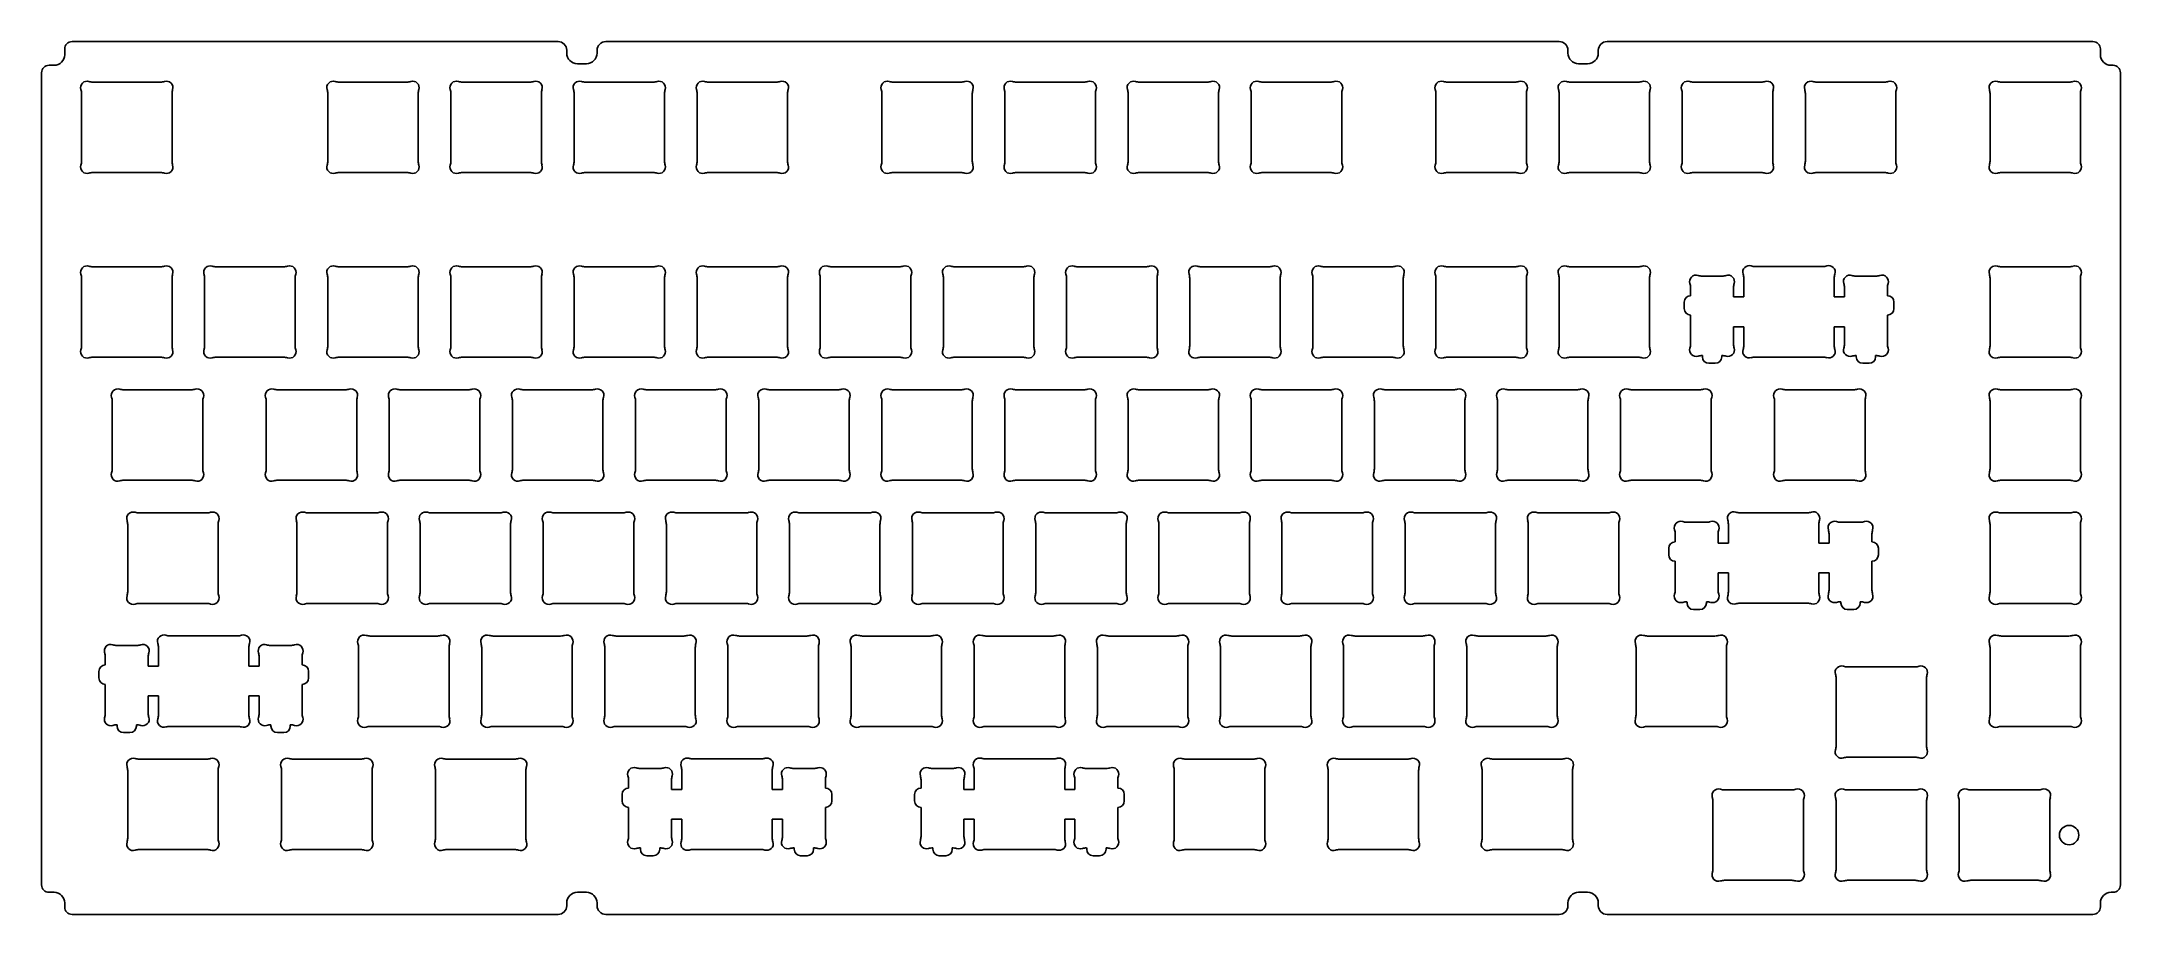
# Model space of a CAD drawing. Extents: x 0 to 322, y 0 to 135.
import ezdxf

# ---------------------------------------------------------------- set-up
doc = ezdxf.new("R2010")
doc.units = 0
doc.header["$MEASUREMENT"] = 0

msp = doc.modelspace()

# ---------------------------------------------------------------- linework, layer by layer
for p, q in [((4.73, 135.09), (79.9, 135.09)), ((242.2, 135.09), (317.38, 135.09)), ((0, 4.57), (0, 130.26)), ((7.95, 128.81), (18.4, 128.81)), ((46.05, 128.81), (56.5, 128.81)), ((65.1, 128.81), (75.55, 128.81)), ((84.15, 128.81), (94.6, 128.81)), ((103.2, 128.81), (113.64, 128.81)), ((131.78, 128.81), (142.22, 128.81)), ((150.83, 128.81), (161.27, 128.81)), ((169.88, 128.81), (180.32, 128.81)), ((188.93, 128.81), (199.37, 128.81)), ((217.5, 128.81), (227.95, 128.81)), ((236.55, 128.81), (247, 128.81)), ((255.6, 128.81), (266.05, 128.81)), ((274.65, 128.81), (285.1, 128.81)), ((303.23, 128.81), (313.67, 128.81)), ((321.63, 130.26), (321.63, 4.57)), ((6.18, 116.59), (6.18, 127.03)), ((20.18, 127.03), (20.18, 116.59)), ((44.28, 116.59), (44.28, 127.03)), ((58.28, 127.03), (58.28, 116.59)), ((63.33, 116.59), (63.33, 127.03)), ((77.33, 127.03), (77.33, 116.59)), ((82.38, 116.59), (82.38, 127.03)), ((96.38, 127.03), (96.38, 116.59)), ((101.42, 116.59), (101.42, 127.03)), ((115.42, 127.03), (115.42, 116.59)), ((130, 116.59), (130, 127.03)), ((144, 127.03), (144, 116.59)), ((149.05, 116.59), (149.05, 127.03)), ((163.05, 127.03), (163.05, 116.59)), ((168.1, 116.59), (168.1, 127.03)), ((182.1, 127.03), (182.1, 116.59)), ((187.15, 116.59), (187.15, 127.03)), ((201.15, 127.03), (201.15, 116.59)), ((215.73, 116.59), (215.73, 127.03)), ((229.73, 127.03), (229.73, 116.59)), ((234.78, 116.59), (234.78, 127.03)), ((248.78, 127.03), (248.78, 116.59)), ((253.83, 116.59), (253.83, 127.03)), ((267.83, 127.03), (267.83, 116.59)), ((272.88, 116.59), (272.88, 127.03)), ((286.88, 127.03), (286.88, 116.59)), ((301.45, 116.59), (301.45, 127.03)), ((315.45, 127.03), (315.45, 116.59)), ((18.4, 114.81), (7.95, 114.81)), ((56.5, 114.81), (46.05, 114.81)), ((75.55, 114.81), (65.1, 114.81)), ((94.6, 114.81), (84.15, 114.81)), ((113.64, 114.81), (103.2, 114.81)), ((142.22, 114.81), (131.78, 114.81)), ((161.27, 114.81), (150.83, 114.81)), ((180.32, 114.81), (169.88, 114.81)), ((199.37, 114.81), (188.93, 114.81)), ((227.95, 114.81), (217.5, 114.81)), ((247, 114.81), (236.55, 114.81)), ((266.05, 114.81), (255.6, 114.81)), ((285.1, 114.81), (274.65, 114.81)), ((313.67, 114.81), (303.23, 114.81)), ((7.95, 100.24), (18.4, 100.24)), ((27, 100.24), (37.45, 100.24)), ((46.05, 100.24), (56.5, 100.24)), ((65.1, 100.24), (75.55, 100.24)), ((84.15, 100.24), (94.6, 100.24)), ((103.2, 100.24), (113.64, 100.24)), ((122.25, 100.24), (132.69, 100.24)), ((141.3, 100.24), (151.75, 100.24)), ((160.35, 100.24), (170.8, 100.24)), ((179.4, 100.24), (189.85, 100.24)), ((198.45, 100.24), (208.9, 100.24)), ((217.5, 100.24), (227.95, 100.24)), ((236.55, 100.24), (247, 100.24)), ((265.13, 100.26), (275.57, 100.26)), ((303.23, 100.24), (313.67, 100.24)), ((6.18, 88.02), (6.18, 98.46)), ((20.18, 98.46), (20.18, 88.02)), ((25.23, 88.02), (25.23, 98.46)), ((39.23, 98.46), (39.23, 88.02)), ((44.28, 88.02), (44.28, 98.46)), ((58.28, 98.46), (58.28, 88.02)), ((63.33, 88.02), (63.33, 98.46)), ((77.33, 98.46), (77.33, 88.02)), ((82.38, 88.02), (82.38, 98.46)), ((96.38, 98.46), (96.38, 88.02)), ((101.42, 88.02), (101.42, 98.46)), ((115.42, 98.46), (115.42, 88.02)), ((120.47, 88.02), (120.47, 98.46)), ((134.47, 98.46), (134.47, 88.02)), ((139.53, 88.02), (139.53, 98.46)), ((153.53, 98.46), (153.53, 88.02)), ((158.58, 88.02), (158.58, 98.46)), ((172.58, 98.46), (172.58, 88.02)), ((177.63, 88.02), (177.63, 98.46)), ((191.63, 98.46), (191.63, 88.02)), ((196.68, 88.02), (196.68, 98.46)), ((210.68, 98.46), (210.68, 88.02)), ((215.73, 88.02), (215.73, 98.46)), ((229.73, 98.46), (229.73, 88.02)), ((234.78, 88.02), (234.78, 98.46)), ((248.78, 98.46), (248.78, 88.02)), ((255.13, 95.76), (255.13, 97.01)), ((256.9, 98.79), (260, 98.79)), ((261.78, 97.01), (261.78, 95.56)), ((263.35, 95.56), (263.35, 98.48)), ((277.35, 98.48), (277.35, 95.56)), ((278.93, 95.56), (278.93, 97.01)), ((280.7, 98.79), (283.8, 98.79)), ((285.58, 97.01), (285.58, 95.76)), ((301.45, 88.02), (301.45, 98.46)), ((315.45, 98.46), (315.45, 88.02)), ((254.13, 93.76), (254.13, 94.76)), ((261.78, 95.56), (263.35, 95.56)), ((277.35, 95.56), (278.93, 95.56)), ((286.58, 94.76), (286.58, 93.76)), ((255.13, 88.27), (255.13, 92.76)), ((263.35, 90.96), (261.78, 90.96)), ((261.78, 90.96), (261.78, 88.27)), ((263.35, 88.04), (263.35, 90.96)), ((277.35, 90.96), (277.35, 88.04)), ((278.93, 90.96), (277.35, 90.96)), ((278.93, 88.27), (278.93, 90.96)), ((285.58, 92.76), (285.58, 88.27)), ((18.4, 86.24), (7.95, 86.24)), ((37.45, 86.24), (27, 86.24)), ((56.5, 86.24), (46.05, 86.24)), ((75.55, 86.24), (65.1, 86.24)), ((94.6, 86.24), (84.15, 86.24)), ((113.64, 86.24), (103.2, 86.24)), ((132.69, 86.24), (122.25, 86.24)), ((151.75, 86.24), (141.3, 86.24)), ((170.8, 86.24), (160.35, 86.24)), ((189.85, 86.24), (179.4, 86.24)), ((208.9, 86.24), (198.45, 86.24)), ((227.95, 86.24), (217.5, 86.24)), ((247, 86.24), (236.55, 86.24)), ((256.95, 86.29), (256.95, 86.49)), ((258.95, 85.29), (257.95, 85.29)), ((259.95, 86.49), (259.95, 86.29)), ((275.57, 86.26), (265.13, 86.26)), ((280.75, 86.29), (280.75, 86.49)), ((282.75, 85.29), (281.75, 85.29)), ((283.75, 86.49), (283.75, 86.29)), ((313.67, 86.24), (303.23, 86.24)), ((12.72, 81.19), (23.16, 81.19)), ((36.53, 81.19), (46.97, 81.19)), ((55.58, 81.19), (66.02, 81.19)), ((74.63, 81.19), (85.07, 81.19)), ((93.68, 81.19), (104.12, 81.19)), ((112.73, 81.19), (123.17, 81.19)), ((131.78, 81.19), (142.22, 81.19)), ((150.83, 81.19), (161.27, 81.19)), ((169.88, 81.19), (180.32, 81.19)), ((188.93, 81.19), (199.37, 81.19)), ((207.98, 81.19), (218.42, 81.19)), ((227.03, 81.19), (237.47, 81.19)), ((246.08, 81.19), (256.52, 81.19)), ((269.89, 81.19), (280.33, 81.19)), ((303.23, 81.19), (313.67, 81.19)), ((10.94, 68.97), (10.94, 79.41)), ((24.94, 79.41), (24.94, 68.97)), ((34.75, 68.97), (34.75, 79.41)), ((48.75, 79.41), (48.75, 68.97)), ((53.8, 68.97), (53.8, 79.41)), ((67.8, 79.41), (67.8, 68.97)), ((72.85, 68.97), (72.85, 79.41)), ((86.85, 79.41), (86.85, 68.97)), ((91.9, 68.97), (91.9, 79.41)), ((105.9, 79.41), (105.9, 68.97)), ((110.95, 68.97), (110.95, 79.41)), ((124.95, 79.41), (124.95, 68.97)), ((130, 68.97), (130, 79.41)), ((144, 79.41), (144, 68.97)), ((149.05, 68.97), (149.05, 79.41)), ((163.05, 79.41), (163.05, 68.97)), ((168.1, 68.97), (168.1, 79.41)), ((182.1, 79.41), (182.1, 68.97)), ((187.15, 68.97), (187.15, 79.41)), ((201.15, 79.41), (201.15, 68.97)), ((206.2, 68.97), (206.2, 79.41)), ((220.2, 79.41), (220.2, 68.97)), ((225.25, 68.97), (225.25, 79.41)), ((239.25, 79.41), (239.25, 68.97)), ((244.3, 68.97), (244.3, 79.41)), ((258.3, 79.41), (258.3, 68.97)), ((268.11, 68.97), (268.11, 79.41)), ((282.11, 79.41), (282.11, 68.97)), ((301.45, 68.97), (301.45, 79.41)), ((315.45, 79.41), (315.45, 68.97)), ((23.16, 67.19), (12.72, 67.19)), ((46.97, 67.19), (36.53, 67.19)), ((66.02, 67.19), (55.58, 67.19)), ((85.07, 67.19), (74.63, 67.19)), ((104.12, 67.19), (93.68, 67.19)), ((123.17, 67.19), (112.73, 67.19)), ((142.22, 67.19), (131.78, 67.19)), ((161.27, 67.19), (150.83, 67.19)), ((180.32, 67.19), (169.88, 67.19)), ((199.37, 67.19), (188.93, 67.19)), ((218.42, 67.19), (207.98, 67.19)), ((237.47, 67.19), (227.03, 67.19)), ((256.52, 67.19), (246.08, 67.19)), ((280.33, 67.19), (269.89, 67.19)), ((313.67, 67.19), (303.23, 67.19)), ((15.1, 62.14), (25.54, 62.14)), ((41.29, 62.14), (51.73, 62.14)), ((60.34, 62.14), (70.78, 62.14)), ((79.39, 62.14), (89.83, 62.14)), ((98.44, 62.14), (108.88, 62.14)), ((117.49, 62.14), (127.93, 62.14)), ((136.54, 62.14), (146.98, 62.14)), ((155.59, 62.14), (166.03, 62.14)), ((174.64, 62.14), (185.08, 62.14)), ((193.69, 62.14), (204.13, 62.14)), ((212.74, 62.14), (223.18, 62.14)), ((231.79, 62.14), (242.23, 62.14)), ((262.75, 62.16), (273.19, 62.16)), ((303.23, 62.14), (313.67, 62.14)), ((13.32, 49.92), (13.32, 60.36)), ((27.32, 60.36), (27.32, 49.92)), ((39.51, 49.92), (39.51, 60.36)), ((53.51, 60.36), (53.51, 49.92)), ((58.56, 49.92), (58.56, 60.36)), ((72.56, 60.36), (72.56, 49.92)), ((77.61, 49.92), (77.61, 60.36)), ((91.61, 60.36), (91.61, 49.92)), ((96.66, 49.92), (96.66, 60.36)), ((110.66, 60.36), (110.66, 49.92)), ((115.71, 49.92), (115.71, 60.36)), ((129.71, 60.36), (129.71, 49.92)), ((134.76, 49.92), (134.76, 60.36)), ((148.76, 60.36), (148.76, 49.92)), ((153.81, 49.92), (153.81, 60.36)), ((167.81, 60.36), (167.81, 49.92)), ((172.86, 49.92), (172.86, 60.36)), ((186.86, 60.36), (186.86, 49.92)), ((191.91, 49.92), (191.91, 60.36)), ((205.91, 60.36), (205.91, 49.92)), ((210.96, 49.92), (210.96, 60.36)), ((224.96, 60.36), (224.96, 49.92)), ((230.01, 49.92), (230.01, 60.36)), ((244.01, 60.36), (244.01, 49.92)), ((252.74, 57.66), (252.74, 58.91)), ((254.52, 60.69), (257.61, 60.69)), ((259.39, 58.91), (259.39, 57.46)), ((260.97, 57.46), (260.97, 60.38)), ((274.97, 60.38), (274.97, 57.46)), ((276.54, 57.46), (276.54, 58.91)), ((278.32, 60.69), (281.41, 60.69)), ((283.19, 58.91), (283.19, 57.66)), ((301.45, 49.92), (301.45, 60.36)), ((315.45, 60.36), (315.45, 49.92)), ((251.74, 55.66), (251.74, 56.66)), ((259.39, 57.46), (260.97, 57.46)), ((274.97, 57.46), (276.54, 57.46)), ((284.19, 56.66), (284.19, 55.66)), ((252.74, 50.17), (252.74, 54.66)), ((260.97, 52.86), (259.39, 52.86)), ((259.39, 52.86), (259.39, 50.17)), ((260.97, 49.94), (260.97, 52.86)), ((274.97, 52.86), (274.97, 49.94)), ((276.54, 52.86), (274.97, 52.86)), ((276.54, 50.17), (276.54, 52.86)), ((283.19, 54.66), (283.19, 50.17)), ((254.57, 48.19), (254.57, 48.39)), ((257.57, 48.39), (257.57, 48.19)), ((278.37, 48.19), (278.37, 48.39)), ((281.37, 48.39), (281.37, 48.19)), ((25.54, 48.14), (15.1, 48.14)), ((51.73, 48.14), (41.29, 48.14)), ((70.78, 48.14), (60.34, 48.14)), ((89.83, 48.14), (79.39, 48.14)), ((108.88, 48.14), (98.44, 48.14)), ((127.93, 48.14), (117.49, 48.14)), ((146.98, 48.14), (136.54, 48.14)), ((166.03, 48.14), (155.59, 48.14)), ((185.08, 48.14), (174.64, 48.14)), ((204.13, 48.14), (193.69, 48.14)), ((223.18, 48.14), (212.74, 48.14)), ((242.23, 48.14), (231.79, 48.14)), ((256.57, 47.19), (255.57, 47.19)), ((273.19, 48.16), (262.75, 48.16)), ((280.37, 47.19), (279.37, 47.19)), ((313.67, 48.14), (303.23, 48.14)), ((19.86, 43.11), (30.3, 43.11)), ((50.82, 43.09), (61.26, 43.09)), ((69.87, 43.09), (80.31, 43.09)), ((88.92, 43.09), (99.36, 43.09)), ((107.97, 43.09), (118.41, 43.09)), ((127.02, 43.09), (137.46, 43.09)), ((146.07, 43.09), (156.51, 43.09)), ((165.12, 43.09), (175.56, 43.09)), ((184.17, 43.09), (194.61, 43.09)), ((203.22, 43.09), (213.66, 43.09)), ((222.27, 43.09), (232.71, 43.09)), ((248.46, 43.09), (258.9, 43.09)), ((303.23, 43.09), (313.67, 43.09)), ((9.86, 38.61), (9.86, 39.86)), ((11.64, 41.64), (14.73, 41.64)), ((16.51, 39.86), (16.51, 38.41)), ((18.08, 38.41), (18.08, 41.33)), ((32.08, 41.33), (32.08, 38.41)), ((33.66, 38.41), (33.66, 39.86)), ((35.44, 41.64), (38.53, 41.64)), ((40.31, 39.86), (40.31, 38.61)), ((49.04, 30.87), (49.04, 41.31)), ((63.04, 41.31), (63.04, 30.87)), ((68.09, 30.87), (68.09, 41.31)), ((82.09, 41.31), (82.09, 30.87)), ((87.14, 30.87), (87.14, 41.31)), ((101.14, 41.31), (101.14, 30.87)), ((106.19, 30.87), (106.19, 41.31)), ((120.19, 41.31), (120.19, 30.87)), ((125.24, 30.87), (125.24, 41.31)), ((139.24, 41.31), (139.24, 30.87)), ((144.29, 30.87), (144.29, 41.31)), ((158.29, 41.31), (158.29, 30.87)), ((163.34, 30.87), (163.34, 41.31)), ((177.34, 41.31), (177.34, 30.87)), ((182.39, 30.87), (182.39, 41.31)), ((196.39, 41.31), (196.39, 30.87)), ((201.44, 30.87), (201.44, 41.31)), ((215.44, 41.31), (215.44, 30.87)), ((220.49, 30.87), (220.49, 41.31)), ((234.49, 41.31), (234.49, 30.87)), ((246.68, 30.87), (246.68, 41.31)), ((260.68, 41.31), (260.68, 30.87)), ((301.45, 30.87), (301.45, 41.31)), ((315.45, 41.31), (315.45, 30.87)), ((8.86, 36.61), (8.86, 37.61)), ((9.86, 31.12), (9.86, 35.61)), ((16.51, 38.41), (18.08, 38.41)), ((32.08, 38.41), (33.66, 38.41)), ((40.31, 35.61), (40.31, 31.12)), ((41.31, 37.61), (41.31, 36.61)), ((277.64, 26.1), (277.64, 36.55)), ((279.42, 38.32), (289.86, 38.32)), ((291.64, 36.55), (291.64, 26.1)), ((18.08, 33.81), (16.51, 33.81)), ((16.51, 33.81), (16.51, 31.12)), ((18.08, 30.89), (18.08, 33.81)), ((32.08, 33.81), (32.08, 30.89)), ((33.66, 33.81), (32.08, 33.81)), ((33.66, 31.12), (33.66, 33.81)), ((11.68, 29.14), (11.68, 29.34)), ((14.68, 29.34), (14.68, 29.14)), ((30.3, 29.11), (19.86, 29.11)), ((35.48, 29.14), (35.48, 29.34)), ((38.48, 29.34), (38.48, 29.14)), ((61.26, 29.09), (50.82, 29.09)), ((80.31, 29.09), (69.87, 29.09)), ((99.36, 29.09), (88.92, 29.09)), ((118.41, 29.09), (107.97, 29.09)), ((137.46, 29.09), (127.02, 29.09)), ((156.51, 29.09), (146.07, 29.09)), ((175.56, 29.09), (165.12, 29.09)), ((194.61, 29.09), (184.17, 29.09)), ((213.66, 29.09), (203.22, 29.09)), ((232.71, 29.09), (222.27, 29.09)), ((258.9, 29.09), (248.46, 29.09)), ((313.67, 29.09), (303.23, 29.09)), ((13.68, 28.14), (12.68, 28.14)), ((37.48, 28.14), (36.48, 28.14)), ((15.1, 24.04), (25.54, 24.04)), ((38.91, 24.04), (49.35, 24.04)), ((62.72, 24.04), (73.16, 24.04)), ((92.6, 22.59), (95.69, 22.59)), ((100.82, 24.06), (111.26, 24.06)), ((116.4, 22.59), (119.49, 22.59)), ((137.84, 22.59), (140.93, 22.59)), ((146.07, 24.06), (156.51, 24.06)), ((161.64, 22.59), (164.73, 22.59)), ((177.02, 24.04), (187.46, 24.04)), ((200.83, 24.04), (211.27, 24.04)), ((224.65, 24.04), (235.09, 24.04)), ((289.86, 24.32), (279.42, 24.32)), ((13.32, 11.82), (13.32, 22.26)), ((27.32, 22.26), (27.32, 11.82)), ((37.13, 11.82), (37.13, 22.26)), ((51.13, 22.26), (51.13, 11.82)), ((60.94, 11.82), (60.94, 22.26)), ((74.94, 22.26), (74.94, 11.82)), ((90.82, 19.56), (90.82, 20.81)), ((97.47, 20.81), (97.47, 19.36)), ((97.47, 19.36), (99.04, 19.36)), ((99.04, 19.36), (99.04, 22.28)), ((113.04, 22.28), (113.04, 19.36)), ((113.04, 19.36), (114.62, 19.36)), ((114.62, 19.36), (114.62, 20.81)), ((121.27, 20.81), (121.27, 19.56)), ((136.06, 19.56), (136.06, 20.81)), ((142.71, 20.81), (142.71, 19.36)), ((142.71, 19.36), (144.29, 19.36)), ((144.29, 19.36), (144.29, 22.28)), ((158.29, 22.28), (158.29, 19.36)), ((158.29, 19.36), (159.86, 19.36)), ((159.86, 19.36), (159.86, 20.81)), ((166.51, 20.81), (166.51, 19.56)), ((175.24, 11.82), (175.24, 22.26)), ((189.24, 22.26), (189.24, 11.82)), ((199.05, 11.82), (199.05, 22.26)), ((213.05, 22.26), (213.05, 11.82)), ((222.87, 11.82), (222.87, 22.26)), ((236.87, 22.26), (236.87, 11.82)), ((89.82, 17.56), (89.82, 18.56)), ((90.82, 12.07), (90.82, 16.56)), ((121.27, 16.56), (121.27, 12.07)), ((122.27, 18.56), (122.27, 17.56)), ((135.06, 17.56), (135.06, 18.56)), ((136.06, 12.07), (136.06, 16.56)), ((166.51, 16.56), (166.51, 12.07)), ((167.51, 18.56), (167.51, 17.56)), ((258.59, 7.05), (258.59, 17.5)), ((260.37, 19.28), (270.81, 19.28)), ((272.59, 17.5), (272.59, 7.05)), ((277.64, 7.05), (277.64, 17.5)), ((279.42, 19.28), (289.86, 19.28)), ((291.64, 17.5), (291.64, 7.05)), ((296.69, 7.05), (296.69, 17.5)), ((298.47, 19.28), (308.91, 19.28)), ((310.69, 17.5), (310.69, 7.05)), ((99.04, 14.76), (97.47, 14.76)), ((97.47, 14.76), (97.47, 12.07)), ((99.04, 11.84), (99.04, 14.76)), ((113.04, 14.76), (113.04, 11.84)), ((114.62, 14.76), (113.04, 14.76)), ((114.62, 12.07), (114.62, 14.76)), ((144.29, 14.76), (142.71, 14.76)), ((142.71, 14.76), (142.71, 12.07)), ((144.29, 11.84), (144.29, 14.76)), ((158.29, 14.76), (158.29, 11.84)), ((159.86, 14.76), (158.29, 14.76)), ((159.86, 12.07), (159.86, 14.76)), ((25.54, 10.04), (15.1, 10.04)), ((49.35, 10.04), (38.91, 10.04)), ((73.16, 10.04), (62.72, 10.04)), ((92.64, 10.09), (92.64, 10.29)), ((95.64, 10.29), (95.64, 10.09)), ((111.26, 10.06), (100.82, 10.06)), ((116.44, 10.09), (116.44, 10.29)), ((119.44, 10.29), (119.44, 10.09)), ((137.89, 10.09), (137.89, 10.29)), ((140.89, 10.29), (140.89, 10.09)), ((156.51, 10.06), (146.07, 10.06)), ((161.69, 10.09), (161.69, 10.29)), ((164.69, 10.29), (164.69, 10.09)), ((187.46, 10.04), (177.02, 10.04)), ((211.27, 10.04), (200.83, 10.04)), ((235.09, 10.04), (224.65, 10.04)), ((94.64, 9.09), (93.64, 9.09)), ((118.44, 9.09), (117.44, 9.09)), ((139.89, 9.09), (138.89, 9.09)), ((163.69, 9.09), (162.69, 9.09)), ((270.81, 5.28), (260.37, 5.28)), ((289.86, 5.28), (279.42, 5.28)), ((308.91, 5.28), (298.47, 5.28)), ((4.73, 0), (79.9, 0)), ((242.2, 0), (317.38, 0))]:
    msp.add_line(p, q)
at = {"linetype": 'Continuous'}
for p, q in [((87.3, 135.09), (234.8, 135.09)), ((3.58, 133.94), (3.58, 133.06)), ((81.25, 133.74), (81.25, 133.31)), ((85.95, 133.74), (85.95, 133.31)), ((236.15, 133.74), (236.15, 133.31)), ((240.85, 133.74), (240.85, 133.31)), ((318.53, 133.94), (318.53, 133.06)), ((1.93, 131.41), (1.15, 131.41)), ((82.9, 131.66), (84.3, 131.66)), ((237.8, 131.66), (239.2, 131.66)), ((320.18, 131.41), (320.48, 131.41)), ((1.93, 3.42), (1.15, 3.42)), ((82.9, 3.42), (84.3, 3.42)), ((237.8, 3.42), (239.2, 3.42)), ((320.18, 3.42), (320.48, 3.42)), ((3.58, 1.15), (3.58, 1.77)), ((81.25, 1.35), (81.25, 1.77)), ((85.95, 1.35), (85.95, 1.77)), ((236.15, 1.35), (236.15, 1.77)), ((240.85, 1.35), (240.85, 1.77)), ((318.53, 1.77), (318.53, 1.15)), ((87.3, 0), (234.8, 0))]:
    msp.add_line(p, q, dxfattribs=at)
msp.add_circle((313.69, 12.28), 1.5, dxfattribs=at)
for centre, radius, start, end in [((4.73, 133.94), 1.15, 90, 180), ((79.9, 133.74), 1.35, 360, 90), ((87.3, 133.74), 1.35, 90, 180), ((234.8, 133.74), 1.35, 360, 90), ((242.2, 133.74), 1.35, 90, 180), ((317.38, 133.94), 1.15, 0, 90), ((1.93, 133.06), 1.65, 270, 0), ((82.9, 133.31), 1.65, 180, 270), ((84.3, 133.31), 1.65, 270, 0), ((237.8, 133.31), 1.65, 180, 270), ((239.2, 133.31), 1.65, 270, 0), ((320.18, 133.06), 1.65, 180, 270), ((1.15, 130.26), 1.15, 90, 180), ((320.48, 130.26), 1.15, 0, 90), ((1.15, 4.57), 1.15, 180, 270), ((1.93, 1.77), 1.65, 360, 90), ((82.9, 1.77), 1.65, 90, 180), ((84.3, 1.77), 1.65, 360, 90), ((237.8, 1.77), 1.65, 90, 180), ((239.2, 1.77), 1.65, 360, 90), ((320.18, 1.77), 1.65, 90, 180), ((320.48, 4.57), 1.15, 270, 0), ((4.73, 1.15), 1.15, 180, 270), ((79.9, 1.35), 1.35, 270, 0), ((87.3, 1.35), 1.35, 180, 270), ((234.8, 1.35), 1.35, 270, 0), ((242.2, 1.35), 1.35, 180, 270), ((317.38, 1.15), 1.15, 270, 360)]:
    msp.add_arc(centre, radius, start, end, dxfattribs=at)
for centre, radius, start, end in [((7.03, 127.96), 1, 72.0237, 197.9763), ((7.95, 130.81), 2, 252.0237, 270), ((18.4, 130.81), 2, 270, 287.9763), ((19.32, 127.96), 1, 342.0237, 107.9763), ((45.13, 127.96), 1, 72.0237, 197.9763), ((46.05, 130.81), 2, 252.0237, 270), ((56.5, 130.81), 2, 270, 287.9763), ((57.42, 127.96), 1, 342.0237, 107.9763), ((64.18, 127.96), 1, 72.0237, 197.9763), ((65.1, 130.81), 2, 252.0237, 270), ((75.55, 130.81), 2, 270, 287.9763), ((76.47, 127.96), 1, 342.0237, 107.9763), ((83.23, 127.96), 1, 72.0237, 197.9763), ((84.15, 130.81), 2, 252.0237, 270), ((94.6, 130.81), 2, 270, 287.9763), ((95.52, 127.96), 1, 342.0237, 107.9763), ((102.28, 127.96), 1, 72.0237, 197.9763), ((103.2, 130.81), 2, 252.0237, 270), ((113.64, 130.81), 2, 270, 287.9763), ((114.57, 127.96), 1, 342.0237, 107.9763), ((130.85, 127.96), 1, 72.0237, 197.9763), ((131.78, 130.81), 2, 252.0237, 270), ((142.22, 130.81), 2, 270, 287.9763), ((143.15, 127.96), 1, 342.0237, 107.9763), ((149.9, 127.96), 1, 72.0237, 197.9763), ((150.83, 130.81), 2, 252.0237, 270), ((161.27, 130.81), 2, 270, 287.9763), ((162.2, 127.96), 1, 342.0237, 107.9763), ((168.95, 127.96), 1, 72.0237, 197.9763), ((169.88, 130.81), 2, 252.0237, 270), ((180.32, 130.81), 2, 270, 287.9763), ((181.25, 127.96), 1, 342.0237, 107.9763), ((188, 127.96), 1, 72.0237, 197.9763), ((188.93, 130.81), 2, 252.0237, 270), ((199.37, 130.81), 2, 270, 287.9763), ((200.3, 127.96), 1, 342.0237, 107.9763), ((216.58, 127.96), 1, 72.0237, 197.9763), ((217.5, 130.81), 2, 252.0237, 270), ((227.95, 130.81), 2, 270, 287.9763), ((228.87, 127.96), 1, 342.0237, 107.9763), ((235.63, 127.96), 1, 72.0237, 197.9763), ((236.55, 130.81), 2, 252.0237, 270), ((247, 130.81), 2, 270, 287.9763), ((247.92, 127.96), 1, 342.0237, 107.9763), ((254.68, 127.96), 1, 72.0237, 197.9763), ((255.6, 130.81), 2, 252.0237, 270), ((266.05, 130.81), 2, 270, 287.9763), ((266.97, 127.96), 1, 342.0237, 107.9763), ((273.73, 127.96), 1, 72.0237, 197.9763), ((274.65, 130.81), 2, 252.0237, 270), ((285.1, 130.81), 2, 270, 287.9763), ((286.02, 127.96), 1, 342.0237, 107.9763), ((302.3, 127.96), 1, 72.0237, 197.9763), ((303.23, 130.81), 2, 252.0237, 270), ((313.67, 130.81), 2, 270, 287.9763), ((314.6, 127.96), 1, 342.0237, 107.9763), ((4.18, 127.03), 2, 0, 17.9763), ((22.18, 127.03), 2, 162.0237, 180), ((42.28, 127.03), 2, 0, 17.9763), ((60.28, 127.03), 2, 162.0237, 180), ((61.33, 127.03), 2, 0, 17.9763), ((79.33, 127.03), 2, 162.0237, 180), ((80.38, 127.03), 2, 0, 17.9763), ((98.38, 127.03), 2, 162.0237, 180), ((99.42, 127.03), 2, 0, 17.9763), ((117.42, 127.03), 2, 162.0237, 180), ((128, 127.03), 2, 0, 17.9763), ((146, 127.03), 2, 162.0237, 180), ((147.05, 127.03), 2, 0, 17.9763), ((165.05, 127.03), 2, 162.0237, 180), ((166.1, 127.03), 2, 0, 17.9763), ((184.1, 127.03), 2, 162.0237, 180), ((185.15, 127.03), 2, 0, 17.9763), ((203.15, 127.03), 2, 162.0237, 180), ((213.73, 127.03), 2, 0, 17.9763), ((231.73, 127.03), 2, 162.0237, 180), ((232.78, 127.03), 2, 0, 17.9763), ((250.78, 127.03), 2, 162.0237, 180), ((251.83, 127.03), 2, 0, 17.9763), ((269.83, 127.03), 2, 162.0237, 180), ((270.88, 127.03), 2, 0, 17.9763), ((288.88, 127.03), 2, 162.0237, 180), ((299.45, 127.03), 2, 0, 17.9763), ((317.45, 127.03), 2, 162.0237, 180), ((7.03, 115.67), 1, 162.0237, 287.9763), ((4.18, 116.59), 2, 342.0237, 360), ((19.32, 115.67), 1, 252.0237, 17.9763), ((22.18, 116.59), 2, 180, 197.9763), ((45.13, 115.67), 1, 162.0237, 287.9763), ((42.28, 116.59), 2, 342.0237, 360), ((57.42, 115.67), 1, 252.0237, 17.9763), ((60.28, 116.59), 2, 180, 197.9763), ((64.18, 115.67), 1, 162.0237, 287.9763), ((61.33, 116.59), 2, 342.0237, 360), ((76.47, 115.67), 1, 252.0237, 17.9763), ((79.33, 116.59), 2, 180, 197.9763), ((83.23, 115.67), 1, 162.0237, 287.9763), ((80.38, 116.59), 2, 342.0237, 360), ((95.52, 115.67), 1, 252.0237, 17.9763), ((98.38, 116.59), 2, 180, 197.9763), ((102.28, 115.67), 1, 162.0237, 287.9763), ((99.42, 116.59), 2, 342.0237, 360), ((114.57, 115.67), 1, 252.0237, 17.9763), ((117.42, 116.59), 2, 180, 197.9763), ((130.85, 115.67), 1, 162.0237, 287.9763), ((128, 116.59), 2, 342.0237, 360), ((143.15, 115.67), 1, 252.0237, 17.9763), ((146, 116.59), 2, 180, 197.9763), ((149.9, 115.67), 1, 162.0237, 287.9763), ((147.05, 116.59), 2, 342.0237, 360), ((162.2, 115.67), 1, 252.0237, 17.9763), ((165.05, 116.59), 2, 180, 197.9763), ((168.95, 115.67), 1, 162.0237, 287.9763), ((166.1, 116.59), 2, 342.0237, 360), ((181.25, 115.67), 1, 252.0237, 17.9763), ((184.1, 116.59), 2, 180, 197.9763), ((188, 115.67), 1, 162.0237, 287.9763), ((185.15, 116.59), 2, 342.0237, 360), ((200.3, 115.67), 1, 252.0237, 17.9763), ((203.15, 116.59), 2, 180, 197.9763), ((216.58, 115.67), 1, 162.0237, 287.9763), ((213.73, 116.59), 2, 342.0237, 360), ((228.87, 115.67), 1, 252.0237, 17.9763), ((231.73, 116.59), 2, 180, 197.9763), ((235.63, 115.67), 1, 162.0237, 287.9763), ((232.78, 116.59), 2, 342.0237, 360), ((247.92, 115.67), 1, 252.0237, 17.9763), ((250.78, 116.59), 2, 180, 197.9763), ((254.68, 115.67), 1, 162.0237, 287.9763), ((251.83, 116.59), 2, 342.0237, 360), ((266.97, 115.67), 1, 252.0237, 17.9763), ((269.83, 116.59), 2, 180, 197.9763), ((273.73, 115.67), 1, 162.0237, 287.9763), ((270.88, 116.59), 2, 342.0237, 360), ((286.02, 115.67), 1, 252.0237, 17.9763), ((288.88, 116.59), 2, 180, 197.9763), ((302.3, 115.67), 1, 162.0237, 287.9763), ((299.45, 116.59), 2, 342.0237, 360), ((314.6, 115.67), 1, 252.0237, 17.9763), ((317.45, 116.59), 2, 180, 197.9763), ((7.95, 112.81), 2, 90, 107.9763), ((18.4, 112.81), 2, 72.0237, 90), ((46.05, 112.81), 2, 90, 107.9763), ((56.5, 112.81), 2, 72.0237, 90), ((65.1, 112.81), 2, 90, 107.9763), ((75.55, 112.81), 2, 72.0237, 90), ((84.15, 112.81), 2, 90, 107.9763), ((94.6, 112.81), 2, 72.0237, 90), ((103.2, 112.81), 2, 90, 107.9763), ((113.64, 112.81), 2, 72.0237, 90), ((131.78, 112.81), 2, 90, 107.9763), ((142.22, 112.81), 2, 72.0237, 90), ((150.83, 112.81), 2, 90, 107.9763), ((161.27, 112.81), 2, 72.0237, 90), ((169.88, 112.81), 2, 90, 107.9763), ((180.32, 112.81), 2, 72.0237, 90), ((188.93, 112.81), 2, 90, 107.9763), ((199.37, 112.81), 2, 72.0237, 90), ((217.5, 112.81), 2, 90, 107.9763), ((227.95, 112.81), 2, 72.0237, 90), ((236.55, 112.81), 2, 90, 107.9763), ((247, 112.81), 2, 72.0237, 90), ((255.6, 112.81), 2, 90, 107.9763), ((266.05, 112.81), 2, 72.0237, 90), ((274.65, 112.81), 2, 90, 107.9763), ((285.1, 112.81), 2, 72.0237, 90), ((303.23, 112.81), 2, 90, 107.9763), ((313.67, 112.81), 2, 72.0237, 90), ((7.03, 99.38), 1, 72.0237, 197.9763), ((7.95, 102.24), 2, 252.0237, 270), ((18.4, 102.24), 2, 270, 287.9763), ((19.32, 99.38), 1, 342.0237, 107.9763), ((26.08, 99.38), 1, 72.0237, 197.9763), ((27, 102.24), 2, 252.0237, 270), ((37.45, 102.24), 2, 270, 287.9763), ((38.37, 99.38), 1, 342.0237, 107.9763), ((45.13, 99.38), 1, 72.0237, 197.9763), ((46.05, 102.24), 2, 252.0237, 270), ((56.5, 102.24), 2, 270, 287.9763), ((57.42, 99.38), 1, 342.0237, 107.9763), ((64.18, 99.38), 1, 72.0237, 197.9763), ((65.1, 102.24), 2, 252.0237, 270), ((75.55, 102.24), 2, 270, 287.9763), ((76.47, 99.38), 1, 342.0237, 107.9763), ((83.23, 99.38), 1, 72.0237, 197.9763), ((84.15, 102.24), 2, 252.0237, 270), ((94.6, 102.24), 2, 270, 287.9763), ((95.52, 99.38), 1, 342.0237, 107.9763), ((102.28, 99.38), 1, 72.0237, 197.9763), ((103.2, 102.24), 2, 252.0237, 270), ((113.64, 102.24), 2, 270, 287.9763), ((114.57, 99.38), 1, 342.0237, 107.9763), ((121.33, 99.38), 1, 72.0237, 197.9763), ((122.25, 102.24), 2, 252.0237, 270), ((132.69, 102.24), 2, 270, 287.9763), ((133.62, 99.38), 1, 342.0237, 107.9763), ((140.38, 99.38), 1, 72.0237, 197.9763), ((141.3, 102.24), 2, 252.0237, 270), ((151.75, 102.24), 2, 270, 287.9763), ((152.67, 99.38), 1, 342.0237, 107.9763), ((159.43, 99.38), 1, 72.0237, 197.9763), ((160.35, 102.24), 2, 252.0237, 270), ((170.8, 102.24), 2, 270, 287.9763), ((171.72, 99.38), 1, 342.0237, 107.9763), ((178.48, 99.38), 1, 72.0237, 197.9763), ((179.4, 102.24), 2, 252.0237, 270), ((189.85, 102.24), 2, 270, 287.9763), ((190.77, 99.38), 1, 342.0237, 107.9763), ((197.53, 99.38), 1, 72.0237, 197.9763), ((198.45, 102.24), 2, 252.0237, 270), ((208.9, 102.24), 2, 270, 287.9763), ((209.82, 99.38), 1, 342.0237, 107.9763), ((216.58, 99.38), 1, 72.0237, 197.9763), ((217.5, 102.24), 2, 252.0237, 270), ((227.95, 102.24), 2, 270, 287.9763), ((228.87, 99.38), 1, 342.0237, 107.9763), ((235.63, 99.38), 1, 72.0237, 197.9763), ((236.55, 102.24), 2, 252.0237, 270), ((247, 102.24), 2, 270, 287.9763), ((247.92, 99.38), 1, 342.0237, 107.9763), ((264.2, 99.41), 1, 72.0237, 197.9763), ((265.13, 102.26), 2, 252.0237, 270), ((275.57, 102.26), 2, 270, 287.9763), ((276.5, 99.41), 1, 342.0237, 107.9763), ((302.3, 99.38), 1, 72.0237, 197.9763), ((303.23, 102.24), 2, 252.0237, 270), ((313.67, 102.24), 2, 270, 287.9763), ((314.6, 99.38), 1, 342.0237, 107.9763), ((4.18, 98.46), 2, 0, 17.9763), ((22.18, 98.46), 2, 162.0237, 180), ((23.23, 98.46), 2, 0, 17.9763), ((41.23, 98.46), 2, 162.0237, 180), ((42.28, 98.46), 2, 0, 17.9763), ((60.28, 98.46), 2, 162.0237, 180), ((61.33, 98.46), 2, 0, 17.9763), ((79.33, 98.46), 2, 162.0237, 180), ((80.38, 98.46), 2, 0, 17.9763), ((98.38, 98.46), 2, 162.0237, 180), ((99.42, 98.46), 2, 0, 17.9763), ((117.42, 98.46), 2, 162.0237, 180), ((118.47, 98.46), 2, 0, 17.9763), ((136.47, 98.46), 2, 162.0237, 180), ((137.53, 98.46), 2, 0, 17.9763), ((155.53, 98.46), 2, 162.0237, 180), ((156.58, 98.46), 2, 0, 17.9763), ((174.58, 98.46), 2, 162.0237, 180), ((175.63, 98.46), 2, 0, 17.9763), ((193.63, 98.46), 2, 162.0237, 180), ((194.68, 98.46), 2, 0, 17.9763), ((212.68, 98.46), 2, 162.0237, 180), ((213.73, 98.46), 2, 0, 17.9763), ((231.73, 98.46), 2, 162.0237, 180), ((232.78, 98.46), 2, 0, 17.9763), ((250.78, 98.46), 2, 162.0237, 180), ((255.98, 97.94), 1, 72.0237, 197.9763), ((253.13, 97.01), 2, 360, 17.9763), ((256.9, 100.79), 2, 252.0237, 270), ((260, 100.79), 2, 270, 287.9763), ((260.92, 97.94), 1, 342.0237, 107.9763), ((263.78, 97.01), 2, 162.0237, 180), ((261.35, 98.48), 2, 0, 17.9763), ((279.35, 98.48), 2, 162.0237, 180), ((279.78, 97.94), 1, 72.0237, 197.9763), ((276.93, 97.01), 2, 0, 17.9763), ((280.7, 100.79), 2, 252.0237, 270), ((283.8, 100.79), 2, 270, 287.9763), ((284.72, 97.94), 1, 342.0237, 107.9763), ((287.58, 97.01), 2, 162.0237, 180), ((299.45, 98.46), 2, 0, 17.9763), ((317.45, 98.46), 2, 162.0237, 180), ((255.13, 94.76), 1, 90, 180), ((255.13, 93.76), 1, 180, 270), ((285.58, 94.76), 1, 0, 90), ((285.58, 93.76), 1, 270, 0), ((7.03, 87.09), 1, 162.0237, 287.9763), ((4.18, 88.02), 2, 342.0237, 360), ((19.32, 87.09), 1, 252.0237, 17.9763), ((22.18, 88.02), 2, 180, 197.9763), ((26.08, 87.09), 1, 162.0237, 287.9763), ((23.23, 88.02), 2, 342.0237, 360), ((38.37, 87.09), 1, 252.0237, 17.9763), ((41.23, 88.02), 2, 180, 197.9763), ((45.13, 87.09), 1, 162.0237, 287.9763), ((42.28, 88.02), 2, 342.0237, 360), ((57.42, 87.09), 1, 252.0237, 17.9763), ((60.28, 88.02), 2, 180, 197.9763), ((64.18, 87.09), 1, 162.0237, 287.9763), ((61.33, 88.02), 2, 342.0237, 360), ((76.47, 87.09), 1, 252.0237, 17.9763), ((79.33, 88.02), 2, 180, 197.9763), ((83.23, 87.09), 1, 162.0237, 287.9763), ((80.38, 88.02), 2, 342.0237, 360), ((95.52, 87.09), 1, 252.0237, 17.9763), ((98.38, 88.02), 2, 180, 197.9763), ((102.28, 87.09), 1, 162.0237, 287.9763), ((99.42, 88.02), 2, 342.0237, 360), ((114.57, 87.09), 1, 252.0237, 17.9763), ((117.42, 88.02), 2, 180, 197.9763), ((121.33, 87.09), 1, 162.0237, 287.9763), ((118.47, 88.02), 2, 342.0237, 360), ((133.62, 87.09), 1, 252.0237, 17.9763), ((136.47, 88.02), 2, 180, 197.9763), ((140.38, 87.09), 1, 162.0237, 287.9763), ((137.53, 88.02), 2, 342.0237, 360), ((152.67, 87.09), 1, 252.0237, 17.9763), ((155.53, 88.02), 2, 180, 197.9763), ((159.43, 87.09), 1, 162.0237, 287.9763), ((156.58, 88.02), 2, 342.0237, 360), ((171.72, 87.09), 1, 252.0237, 17.9763), ((174.58, 88.02), 2, 180, 197.9763), ((178.48, 87.09), 1, 162.0237, 287.9763), ((175.63, 88.02), 2, 342.0237, 360), ((190.77, 87.09), 1, 252.0237, 17.9763), ((193.63, 88.02), 2, 180, 197.9763), ((197.53, 87.09), 1, 162.0237, 287.9763), ((194.68, 88.02), 2, 342.0237, 360), ((209.82, 87.09), 1, 252.0237, 17.9763), ((212.68, 88.02), 2, 180, 197.9763), ((216.58, 87.09), 1, 162.0237, 287.9763), ((213.73, 88.02), 2, 342.0237, 360), ((228.87, 87.09), 1, 252.0237, 17.9763), ((231.73, 88.02), 2, 180, 197.9763), ((235.63, 87.09), 1, 162.0237, 287.9763), ((232.78, 88.02), 2, 342.0237, 360), ((247.92, 87.09), 1, 252.0237, 17.9763), ((250.78, 88.02), 2, 180, 197.9763), ((255.98, 87.35), 1, 162.0237, 287.9763), ((253.13, 88.27), 2, 342.0237, 0), ((260.92, 87.35), 1, 252.0237, 17.9763), ((263.78, 88.27), 2, 180, 197.9763), ((264.2, 87.12), 1, 162.0237, 287.9763), ((261.35, 88.04), 2, 342.0237, 360), ((276.5, 87.12), 1, 252.0237, 17.9763), ((279.35, 88.04), 2, 180, 197.9763), ((279.78, 87.35), 1, 162.0237, 287.9763), ((276.93, 88.27), 2, 342.0237, 0), ((284.72, 87.35), 1, 252.0237, 17.9763), ((287.58, 88.27), 2, 180, 197.9763), ((302.3, 87.09), 1, 162.0237, 287.9763), ((299.45, 88.02), 2, 342.0237, 360), ((314.6, 87.09), 1, 252.0237, 17.9763), ((317.45, 88.02), 2, 180, 197.9763), ((7.95, 84.24), 2, 90, 107.9763), ((18.4, 84.24), 2, 72.0237, 90), ((27, 84.24), 2, 90, 107.9763), ((37.45, 84.24), 2, 72.0237, 90), ((46.05, 84.24), 2, 90, 107.9763), ((56.5, 84.24), 2, 72.0237, 90), ((65.1, 84.24), 2, 90, 107.9763), ((75.55, 84.24), 2, 72.0237, 90), ((84.15, 84.24), 2, 90, 107.9763), ((94.6, 84.24), 2, 72.0237, 90), ((103.2, 84.24), 2, 90, 107.9763), ((113.64, 84.24), 2, 72.0237, 90), ((122.25, 84.24), 2, 90, 107.9763), ((132.69, 84.24), 2, 72.0237, 90), ((141.3, 84.24), 2, 90, 107.9763), ((151.75, 84.24), 2, 72.0237, 90), ((160.35, 84.24), 2, 90, 107.9763), ((170.8, 84.24), 2, 72.0237, 90), ((179.4, 84.24), 2, 90, 107.9763), ((189.85, 84.24), 2, 72.0237, 90), ((198.45, 84.24), 2, 90, 107.9763), ((208.9, 84.24), 2, 72.0237, 90), ((217.5, 84.24), 2, 90, 107.9763), ((227.95, 84.24), 2, 72.0237, 90), ((236.55, 84.24), 2, 90, 107.9763), ((247, 84.24), 2, 72.0237, 90), ((256.9, 84.49), 2, 88.6942, 107.9763), ((257.95, 86.29), 1, 180, 270), ((258.95, 86.29), 1, 270, 0), ((260, 84.49), 2, 72.0237, 91.3058), ((265.13, 84.26), 2, 90, 107.9763), ((275.57, 84.26), 2, 72.0237, 90), ((280.7, 84.49), 2, 88.6942, 107.9763), ((281.75, 86.29), 1, 180, 270), ((282.75, 86.29), 1, 270, 360), ((283.8, 84.49), 2, 72.0237, 91.3058), ((303.23, 84.24), 2, 90, 107.9763), ((313.67, 84.24), 2, 72.0237, 90), ((11.79, 80.33), 1, 72.0237, 197.9763), ((12.72, 83.19), 2, 252.0237, 270), ((23.16, 83.19), 2, 270, 287.9763), ((24.08, 80.33), 1, 342.0237, 107.9763), ((35.6, 80.33), 1, 72.0237, 197.9763), ((36.53, 83.19), 2, 252.0237, 270), ((46.97, 83.19), 2, 270, 287.9763), ((47.9, 80.33), 1, 342.0237, 107.9763), ((54.65, 80.33), 1, 72.0237, 197.9763), ((55.58, 83.19), 2, 252.0237, 270), ((66.02, 83.19), 2, 270, 287.9763), ((66.95, 80.33), 1, 342.0237, 107.9763), ((73.7, 80.33), 1, 72.0237, 197.9763), ((74.63, 83.19), 2, 252.0237, 270), ((85.07, 83.19), 2, 270, 287.9763), ((86, 80.33), 1, 342.0237, 107.9763), ((92.75, 80.33), 1, 72.0237, 197.9763), ((93.68, 83.19), 2, 252.0237, 270), ((104.12, 83.19), 2, 270, 287.9763), ((105.05, 80.33), 1, 342.0237, 107.9763), ((111.8, 80.33), 1, 72.0237, 197.9763), ((112.73, 83.19), 2, 252.0237, 270), ((123.17, 83.19), 2, 270, 287.9763), ((124.1, 80.33), 1, 342.0237, 107.9763), ((130.85, 80.33), 1, 72.0237, 197.9763), ((131.78, 83.19), 2, 252.0237, 270), ((142.22, 83.19), 2, 270, 287.9763), ((143.15, 80.33), 1, 342.0237, 107.9763), ((149.9, 80.33), 1, 72.0237, 197.9763), ((150.83, 83.19), 2, 252.0237, 270), ((161.27, 83.19), 2, 270, 287.9763), ((162.2, 80.33), 1, 342.0237, 107.9763), ((168.95, 80.33), 1, 72.0237, 197.9763), ((169.88, 83.19), 2, 252.0237, 270), ((180.32, 83.19), 2, 270, 287.9763), ((181.25, 80.33), 1, 342.0237, 107.9763), ((188, 80.33), 1, 72.0237, 197.9763), ((188.93, 83.19), 2, 252.0237, 270), ((199.37, 83.19), 2, 270, 287.9763), ((200.3, 80.33), 1, 342.0237, 107.9763), ((207.05, 80.33), 1, 72.0237, 197.9763), ((207.98, 83.19), 2, 252.0237, 270), ((218.42, 83.19), 2, 270, 287.9763), ((219.35, 80.33), 1, 342.0237, 107.9763), ((226.1, 80.33), 1, 72.0237, 197.9763), ((227.03, 83.19), 2, 252.0237, 270), ((237.47, 83.19), 2, 270, 287.9763), ((238.4, 80.33), 1, 342.0237, 107.9763), ((245.15, 80.33), 1, 72.0237, 197.9763), ((246.08, 83.19), 2, 252.0237, 270), ((256.52, 83.19), 2, 270, 287.9763), ((257.45, 80.33), 1, 342.0237, 107.9763), ((268.97, 80.33), 1, 72.0237, 197.9763), ((269.89, 83.19), 2, 252.0237, 270), ((280.33, 83.19), 2, 270, 287.9763), ((281.26, 80.33), 1, 342.0237, 107.9763), ((302.3, 80.33), 1, 72.0237, 197.9763), ((303.23, 83.19), 2, 252.0237, 270), ((313.67, 83.19), 2, 270, 287.9763), ((314.6, 80.33), 1, 342.0237, 107.9763), ((8.94, 79.41), 2, 0, 17.9763), ((26.94, 79.41), 2, 162.0237, 180), ((32.75, 79.41), 2, 0, 17.9763), ((50.75, 79.41), 2, 162.0237, 180), ((51.8, 79.41), 2, 0, 17.9763), ((69.8, 79.41), 2, 162.0237, 180), ((70.85, 79.41), 2, 0, 17.9763), ((88.85, 79.41), 2, 162.0237, 180), ((89.9, 79.41), 2, 0, 17.9763), ((107.9, 79.41), 2, 162.0237, 180), ((108.95, 79.41), 2, 0, 17.9763), ((126.95, 79.41), 2, 162.0237, 180), ((128, 79.41), 2, 0, 17.9763), ((146, 79.41), 2, 162.0237, 180), ((147.05, 79.41), 2, 0, 17.9763), ((165.05, 79.41), 2, 162.0237, 180), ((166.1, 79.41), 2, 0, 17.9763), ((184.1, 79.41), 2, 162.0237, 180), ((185.15, 79.41), 2, 0, 17.9763), ((203.15, 79.41), 2, 162.0237, 180), ((204.2, 79.41), 2, 0, 17.9763), ((222.2, 79.41), 2, 162.0237, 180), ((223.25, 79.41), 2, 0, 17.9763), ((241.25, 79.41), 2, 162.0237, 180), ((242.3, 79.41), 2, 0, 17.9763), ((260.3, 79.41), 2, 162.0237, 180), ((266.11, 79.41), 2, 0, 17.9763), ((284.11, 79.41), 2, 162.0237, 180), ((299.45, 79.41), 2, 0, 17.9763), ((317.45, 79.41), 2, 162.0237, 180), ((11.79, 68.04), 1, 162.0237, 287.9763), ((8.94, 68.97), 2, 342.0237, 360), ((24.08, 68.04), 1, 252.0237, 17.9763), ((26.94, 68.97), 2, 180, 197.9763), ((35.6, 68.04), 1, 162.0237, 287.9763), ((32.75, 68.97), 2, 342.0237, 360), ((47.9, 68.04), 1, 252.0237, 17.9763), ((50.75, 68.97), 2, 180, 197.9763), ((54.65, 68.04), 1, 162.0237, 287.9763), ((51.8, 68.97), 2, 342.0237, 360), ((66.95, 68.04), 1, 252.0237, 17.9763), ((69.8, 68.97), 2, 180, 197.9763), ((73.7, 68.04), 1, 162.0237, 287.9763), ((70.85, 68.97), 2, 342.0237, 360), ((86, 68.04), 1, 252.0237, 17.9763), ((88.85, 68.97), 2, 180, 197.9763), ((92.75, 68.04), 1, 162.0237, 287.9763), ((89.9, 68.97), 2, 342.0237, 360), ((105.05, 68.04), 1, 252.0237, 17.9763), ((107.9, 68.97), 2, 180, 197.9763), ((111.8, 68.04), 1, 162.0237, 287.9763), ((108.95, 68.97), 2, 342.0237, 360), ((124.1, 68.04), 1, 252.0237, 17.9763), ((126.95, 68.97), 2, 180, 197.9763), ((130.85, 68.04), 1, 162.0237, 287.9763), ((128, 68.97), 2, 342.0237, 360), ((143.15, 68.04), 1, 252.0237, 17.9763), ((146, 68.97), 2, 180, 197.9763), ((149.9, 68.04), 1, 162.0237, 287.9763), ((147.05, 68.97), 2, 342.0237, 360), ((162.2, 68.04), 1, 252.0237, 17.9763), ((165.05, 68.97), 2, 180, 197.9763), ((168.95, 68.04), 1, 162.0237, 287.9763), ((166.1, 68.97), 2, 342.0237, 360), ((181.25, 68.04), 1, 252.0237, 17.9763), ((184.1, 68.97), 2, 180, 197.9763), ((188, 68.04), 1, 162.0237, 287.9763), ((185.15, 68.97), 2, 342.0237, 360), ((200.3, 68.04), 1, 252.0237, 17.9763), ((203.15, 68.97), 2, 180, 197.9763), ((207.05, 68.04), 1, 162.0237, 287.9763), ((204.2, 68.97), 2, 342.0237, 360), ((219.35, 68.04), 1, 252.0237, 17.9763), ((222.2, 68.97), 2, 180, 197.9763), ((226.1, 68.04), 1, 162.0237, 287.9763), ((223.25, 68.97), 2, 342.0237, 360), ((238.4, 68.04), 1, 252.0237, 17.9763), ((241.25, 68.97), 2, 180, 197.9763), ((245.15, 68.04), 1, 162.0237, 287.9763), ((242.3, 68.97), 2, 342.0237, 360), ((257.45, 68.04), 1, 252.0237, 17.9763), ((260.3, 68.97), 2, 180, 197.9763), ((268.97, 68.04), 1, 162.0237, 287.9763), ((266.11, 68.97), 2, 342.0237, 360), ((281.26, 68.04), 1, 252.0237, 17.9763), ((284.11, 68.97), 2, 180, 197.9763), ((302.3, 68.04), 1, 162.0237, 287.9763), ((299.45, 68.97), 2, 342.0237, 360), ((314.6, 68.04), 1, 252.0237, 17.9763), ((317.45, 68.97), 2, 180, 197.9763), ((12.72, 65.19), 2, 90, 107.9763), ((23.16, 65.19), 2, 72.0237, 90), ((36.53, 65.19), 2, 90, 107.9763), ((46.97, 65.19), 2, 72.0237, 90), ((55.58, 65.19), 2, 90, 107.9763), ((66.02, 65.19), 2, 72.0237, 90), ((74.63, 65.19), 2, 90, 107.9763), ((85.07, 65.19), 2, 72.0237, 90), ((93.68, 65.19), 2, 90, 107.9763), ((104.12, 65.19), 2, 72.0237, 90), ((112.73, 65.19), 2, 90, 107.9763), ((123.17, 65.19), 2, 72.0237, 90), ((131.78, 65.19), 2, 90, 107.9763), ((142.22, 65.19), 2, 72.0237, 90), ((150.83, 65.19), 2, 90, 107.9763), ((161.27, 65.19), 2, 72.0237, 90), ((169.88, 65.19), 2, 90, 107.9763), ((180.32, 65.19), 2, 72.0237, 90), ((188.93, 65.19), 2, 90, 107.9763), ((199.37, 65.19), 2, 72.0237, 90), ((207.98, 65.19), 2, 90, 107.9763), ((218.42, 65.19), 2, 72.0237, 90), ((227.03, 65.19), 2, 90, 107.9763), ((237.47, 65.19), 2, 72.0237, 90), ((246.08, 65.19), 2, 90, 107.9763), ((256.52, 65.19), 2, 72.0237, 90), ((269.89, 65.19), 2, 90, 107.9763), ((280.33, 65.19), 2, 72.0237, 90), ((303.23, 65.19), 2, 90, 107.9763), ((313.67, 65.19), 2, 72.0237, 90), ((14.17, 61.28), 1, 72.0237, 197.9763), ((15.1, 64.14), 2, 252.0237, 270), ((25.54, 64.14), 2, 270, 287.9763), ((26.46, 61.28), 1, 342.0237, 107.9763), ((40.37, 61.28), 1, 72.0237, 197.9763), ((41.29, 64.14), 2, 252.0237, 270), ((51.73, 64.14), 2, 270, 287.9763), ((52.66, 61.28), 1, 342.0237, 107.9763), ((59.42, 61.28), 1, 72.0237, 197.9763), ((60.34, 64.14), 2, 252.0237, 270), ((70.78, 64.14), 2, 270, 287.9763), ((71.71, 61.28), 1, 342.0237, 107.9763), ((78.47, 61.28), 1, 72.0237, 197.9763), ((79.39, 64.14), 2, 252.0237, 270), ((89.83, 64.14), 2, 270, 287.9763), ((90.76, 61.28), 1, 342.0237, 107.9763), ((97.52, 61.28), 1, 72.0237, 197.9763), ((98.44, 64.14), 2, 252.0237, 270), ((108.88, 64.14), 2, 270, 287.9763), ((109.81, 61.28), 1, 342.0237, 107.9763), ((116.57, 61.28), 1, 72.0237, 197.9763), ((117.49, 64.14), 2, 252.0237, 270), ((127.93, 64.14), 2, 270, 287.9763), ((128.86, 61.28), 1, 342.0237, 107.9763), ((135.62, 61.28), 1, 72.0237, 197.9763), ((136.54, 64.14), 2, 252.0237, 270), ((146.98, 64.14), 2, 270, 287.9763), ((147.91, 61.28), 1, 342.0237, 107.9763), ((154.67, 61.28), 1, 72.0237, 197.9763), ((155.59, 64.14), 2, 252.0237, 270), ((166.03, 64.14), 2, 270, 287.9763), ((166.96, 61.28), 1, 342.0237, 107.9763), ((173.72, 61.28), 1, 72.0237, 197.9763), ((174.64, 64.14), 2, 252.0237, 270), ((185.08, 64.14), 2, 270, 287.9763), ((186.01, 61.28), 1, 342.0237, 107.9763), ((192.77, 61.28), 1, 72.0237, 197.9763), ((193.69, 64.14), 2, 252.0237, 270), ((204.13, 64.14), 2, 270, 287.9763), ((205.06, 61.28), 1, 342.0237, 107.9763), ((211.82, 61.28), 1, 72.0237, 197.9763), ((212.74, 64.14), 2, 252.0237, 270), ((223.18, 64.14), 2, 270, 287.9763), ((224.11, 61.28), 1, 342.0237, 107.9763), ((230.87, 61.28), 1, 72.0237, 197.9763), ((231.79, 64.14), 2, 252.0237, 270), ((242.23, 64.14), 2, 270, 287.9763), ((243.16, 61.28), 1, 342.0237, 107.9763), ((261.82, 61.31), 1, 72.0237, 197.9763), ((262.75, 64.16), 2, 252.0237, 270), ((273.19, 64.16), 2, 270, 287.9763), ((274.11, 61.31), 1, 342.0237, 107.9763), ((302.3, 61.28), 1, 72.0237, 197.9763), ((303.23, 64.14), 2, 252.0237, 270), ((313.67, 64.14), 2, 270, 287.9763), ((314.6, 61.28), 1, 342.0237, 107.9763), ((11.32, 60.36), 2, 0, 17.9763), ((29.32, 60.36), 2, 162.0237, 180), ((37.51, 60.36), 2, 0, 17.9763), ((55.51, 60.36), 2, 162.0237, 180), ((56.56, 60.36), 2, 0, 17.9763), ((74.56, 60.36), 2, 162.0237, 180), ((75.61, 60.36), 2, 0, 17.9763), ((93.61, 60.36), 2, 162.0237, 180), ((94.66, 60.36), 2, 0, 17.9763), ((112.66, 60.36), 2, 162.0237, 180), ((113.71, 60.36), 2, 0, 17.9763), ((131.71, 60.36), 2, 162.0237, 180), ((132.76, 60.36), 2, 0, 17.9763), ((150.76, 60.36), 2, 162.0237, 180), ((151.81, 60.36), 2, 0, 17.9763), ((169.81, 60.36), 2, 162.0237, 180), ((170.86, 60.36), 2, 0, 17.9763), ((188.86, 60.36), 2, 162.0237, 180), ((189.91, 60.36), 2, 0, 17.9763), ((207.91, 60.36), 2, 162.0237, 180), ((208.96, 60.36), 2, 0, 17.9763), ((226.96, 60.36), 2, 162.0237, 180), ((228.01, 60.36), 2, 0, 17.9763), ((246.01, 60.36), 2, 162.0237, 180), ((253.6, 59.84), 1, 72.0237, 197.9763), ((250.74, 58.91), 2, 360, 17.9763), ((254.52, 62.69), 2, 252.0237, 270), ((257.61, 62.69), 2, 270, 287.9763), ((258.54, 59.84), 1, 342.0237, 107.9763), ((261.39, 58.91), 2, 162.0237, 180), ((258.97, 60.38), 2, 0, 17.9763), ((276.97, 60.38), 2, 162.0237, 180), ((277.4, 59.84), 1, 72.0237, 197.9763), ((274.54, 58.91), 2, 0, 17.9763), ((278.32, 62.69), 2, 252.0237, 270), ((281.41, 62.69), 2, 270, 287.9763), ((282.34, 59.84), 1, 342.0237, 107.9763), ((285.19, 58.91), 2, 162.0237, 180), ((299.45, 60.36), 2, 0, 17.9763), ((317.45, 60.36), 2, 162.0237, 180), ((252.74, 56.66), 1, 90, 180), ((252.74, 55.66), 1, 180, 270), ((283.19, 56.66), 1, 0, 90), ((283.19, 55.66), 1, 270, 0), ((14.17, 48.99), 1, 162.0237, 287.9763), ((11.32, 49.92), 2, 342.0237, 360), ((26.46, 48.99), 1, 252.0237, 17.9763), ((29.32, 49.92), 2, 180, 197.9763), ((40.37, 48.99), 1, 162.0237, 287.9763), ((37.51, 49.92), 2, 342.0237, 360), ((52.66, 48.99), 1, 252.0237, 17.9763), ((55.51, 49.92), 2, 180, 197.9763), ((59.42, 48.99), 1, 162.0237, 287.9763), ((56.56, 49.92), 2, 342.0237, 360), ((71.71, 48.99), 1, 252.0237, 17.9763), ((74.56, 49.92), 2, 180, 197.9763), ((78.47, 48.99), 1, 162.0237, 287.9763), ((75.61, 49.92), 2, 342.0237, 360), ((90.76, 48.99), 1, 252.0237, 17.9763), ((93.61, 49.92), 2, 180, 197.9763), ((97.52, 48.99), 1, 162.0237, 287.9763), ((94.66, 49.92), 2, 342.0237, 360), ((109.81, 48.99), 1, 252.0237, 17.9763), ((112.66, 49.92), 2, 180, 197.9763), ((116.57, 48.99), 1, 162.0237, 287.9763), ((113.71, 49.92), 2, 342.0237, 360), ((128.86, 48.99), 1, 252.0237, 17.9763), ((131.71, 49.92), 2, 180, 197.9763), ((135.62, 48.99), 1, 162.0237, 287.9763), ((132.76, 49.92), 2, 342.0237, 360), ((147.91, 48.99), 1, 252.0237, 17.9763), ((150.76, 49.92), 2, 180, 197.9763), ((154.67, 48.99), 1, 162.0237, 287.9763), ((151.81, 49.92), 2, 342.0237, 360), ((166.96, 48.99), 1, 252.0237, 17.9763), ((169.81, 49.92), 2, 180, 197.9763), ((173.72, 48.99), 1, 162.0237, 287.9763), ((170.86, 49.92), 2, 342.0237, 360), ((186.01, 48.99), 1, 252.0237, 17.9763), ((188.86, 49.92), 2, 180, 197.9763), ((192.77, 48.99), 1, 162.0237, 287.9763), ((189.91, 49.92), 2, 342.0237, 360), ((205.06, 48.99), 1, 252.0237, 17.9763), ((207.91, 49.92), 2, 180, 197.9763), ((211.82, 48.99), 1, 162.0237, 287.9763), ((208.96, 49.92), 2, 342.0237, 360), ((224.11, 48.99), 1, 252.0237, 17.9763), ((226.96, 49.92), 2, 180, 197.9763), ((230.87, 48.99), 1, 162.0237, 287.9763), ((228.01, 49.92), 2, 342.0237, 360), ((243.16, 48.99), 1, 252.0237, 17.9763), ((246.01, 49.92), 2, 180, 197.9763), ((253.6, 49.25), 1, 162.0237, 287.9763), ((250.74, 50.17), 2, 342.0237, 0), ((254.52, 46.39), 2, 88.6942, 107.9763), ((257.61, 46.39), 2, 72.0237, 91.3058), ((258.54, 49.25), 1, 252.0237, 17.9763), ((261.39, 50.17), 2, 180, 197.9763), ((261.82, 49.02), 1, 162.0237, 287.9763), ((258.97, 49.94), 2, 342.0237, 360), ((274.11, 49.02), 1, 252.0237, 17.9763), ((276.97, 49.94), 2, 180, 197.9763), ((277.4, 49.25), 1, 162.0237, 287.9763), ((274.54, 50.17), 2, 342.0237, 0), ((278.32, 46.39), 2, 88.6942, 107.9763), ((281.41, 46.39), 2, 72.0237, 91.3058), ((282.34, 49.25), 1, 252.0237, 17.9763), ((285.19, 50.17), 2, 180, 197.9763), ((302.3, 48.99), 1, 162.0237, 287.9763), ((299.45, 49.92), 2, 342.0237, 360), ((314.6, 48.99), 1, 252.0237, 17.9763), ((317.45, 49.92), 2, 180, 197.9763), ((15.1, 46.14), 2, 90, 107.9763), ((25.54, 46.14), 2, 72.0237, 90), ((41.29, 46.14), 2, 90, 107.9763), ((51.73, 46.14), 2, 72.0237, 90), ((60.34, 46.14), 2, 90, 107.9763), ((70.78, 46.14), 2, 72.0237, 90), ((79.39, 46.14), 2, 90, 107.9763), ((89.83, 46.14), 2, 72.0237, 90), ((98.44, 46.14), 2, 90, 107.9763), ((108.88, 46.14), 2, 72.0237, 90), ((117.49, 46.14), 2, 90, 107.9763), ((127.93, 46.14), 2, 72.0237, 90), ((136.54, 46.14), 2, 90, 107.9763), ((146.98, 46.14), 2, 72.0237, 90), ((155.59, 46.14), 2, 90, 107.9763), ((166.03, 46.14), 2, 72.0237, 90), ((174.64, 46.14), 2, 90, 107.9763), ((185.08, 46.14), 2, 72.0237, 90), ((193.69, 46.14), 2, 90, 107.9763), ((204.13, 46.14), 2, 72.0237, 90), ((212.74, 46.14), 2, 90, 107.9763), ((223.18, 46.14), 2, 72.0237, 90), ((231.79, 46.14), 2, 90, 107.9763), ((242.23, 46.14), 2, 72.0237, 90), ((255.57, 48.19), 1, 180, 270), ((256.57, 48.19), 1, 270, 0), ((262.75, 46.16), 2, 90, 107.9763), ((273.19, 46.16), 2, 72.0237, 90), ((279.37, 48.19), 1, 180, 270), ((280.37, 48.19), 1, 270, 360), ((303.23, 46.14), 2, 90, 107.9763), ((313.67, 46.14), 2, 72.0237, 90), ((18.93, 42.26), 1, 72.0237, 197.9763), ((16.08, 41.33), 2, 0, 17.9763), ((19.86, 45.11), 2, 252.0237, 270), ((30.3, 45.11), 2, 270, 287.9763), ((31.23, 42.26), 1, 342.0237, 107.9763), ((34.08, 41.33), 2, 162.0237, 180), ((49.89, 42.23), 1, 72.0237, 197.9763), ((47.04, 41.31), 2, 0, 17.9763), ((50.82, 45.09), 2, 252.0237, 270), ((61.26, 45.09), 2, 270, 287.9763), ((62.18, 42.23), 1, 342.0237, 107.9763), ((65.04, 41.31), 2, 162.0237, 180), ((68.94, 42.23), 1, 72.0237, 197.9763), ((66.09, 41.31), 2, 0, 17.9763), ((69.87, 45.09), 2, 252.0237, 270), ((80.31, 45.09), 2, 270, 287.9763), ((81.23, 42.23), 1, 342.0237, 107.9763), ((84.09, 41.31), 2, 162.0237, 180), ((87.99, 42.23), 1, 72.0237, 197.9763), ((85.14, 41.31), 2, 0, 17.9763), ((88.92, 45.09), 2, 252.0237, 270), ((99.36, 45.09), 2, 270, 287.9763), ((100.28, 42.23), 1, 342.0237, 107.9763), ((103.14, 41.31), 2, 162.0237, 180), ((107.04, 42.23), 1, 72.0237, 197.9763), ((104.19, 41.31), 2, 0, 17.9763), ((107.97, 45.09), 2, 252.0237, 270), ((118.41, 45.09), 2, 270, 287.9763), ((119.33, 42.23), 1, 342.0237, 107.9763), ((122.19, 41.31), 2, 162.0237, 180), ((126.09, 42.23), 1, 72.0237, 197.9763), ((123.24, 41.31), 2, 0, 17.9763), ((127.02, 45.09), 2, 252.0237, 270), ((137.46, 45.09), 2, 270, 287.9763), ((138.38, 42.23), 1, 342.0237, 107.9763), ((141.24, 41.31), 2, 162.0237, 180), ((145.14, 42.23), 1, 72.0237, 197.9763), ((142.29, 41.31), 2, 0, 17.9763), ((146.07, 45.09), 2, 252.0237, 270), ((156.51, 45.09), 2, 270, 287.9763), ((157.43, 42.23), 1, 342.0237, 107.9763), ((160.29, 41.31), 2, 162.0237, 180), ((164.19, 42.23), 1, 72.0237, 197.9763), ((161.34, 41.31), 2, 0, 17.9763), ((165.12, 45.09), 2, 252.0237, 270), ((175.56, 45.09), 2, 270, 287.9763), ((176.48, 42.23), 1, 342.0237, 107.9763), ((179.34, 41.31), 2, 162.0237, 180), ((183.24, 42.23), 1, 72.0237, 197.9763), ((180.39, 41.31), 2, 0, 17.9763), ((184.17, 45.09), 2, 252.0237, 270), ((194.61, 45.09), 2, 270, 287.9763), ((195.53, 42.23), 1, 342.0237, 107.9763), ((198.39, 41.31), 2, 162.0237, 180), ((202.29, 42.23), 1, 72.0237, 197.9763), ((199.44, 41.31), 2, 0, 17.9763), ((203.22, 45.09), 2, 252.0237, 270), ((213.66, 45.09), 2, 270, 287.9763), ((214.58, 42.23), 1, 342.0237, 107.9763), ((217.44, 41.31), 2, 162.0237, 180), ((221.34, 42.23), 1, 72.0237, 197.9763), ((218.49, 41.31), 2, 0, 17.9763), ((222.27, 45.09), 2, 252.0237, 270), ((232.71, 45.09), 2, 270, 287.9763), ((233.63, 42.23), 1, 342.0237, 107.9763), ((236.49, 41.31), 2, 162.0237, 180), ((247.53, 42.23), 1, 72.0237, 197.9763), ((244.68, 41.31), 2, 0, 17.9763), ((248.46, 45.09), 2, 252.0237, 270), ((258.9, 45.09), 2, 270, 287.9763), ((259.83, 42.23), 1, 342.0237, 107.9763), ((262.68, 41.31), 2, 162.0237, 180), ((302.3, 42.23), 1, 72.0237, 197.9763), ((299.45, 41.31), 2, 0, 17.9763), ((303.23, 45.09), 2, 252.0237, 270), ((313.67, 45.09), 2, 270, 287.9763), ((314.6, 42.23), 1, 342.0237, 107.9763), ((317.45, 41.31), 2, 162.0237, 180), ((9.86, 37.61), 1, 90, 180), ((10.71, 40.79), 1, 72.0237, 197.9763), ((7.86, 39.86), 2, 360, 17.9763), ((11.64, 43.64), 2, 252.0237, 270), ((14.73, 43.64), 2, 270, 287.9763), ((15.65, 40.79), 1, 342.0237, 107.9763), ((18.51, 39.86), 2, 162.0237, 180), ((34.51, 40.79), 1, 72.0237, 197.9763), ((31.66, 39.86), 2, 0, 17.9763), ((35.44, 43.64), 2, 252.0237, 270), ((38.53, 43.64), 2, 270, 287.9763), ((39.45, 40.79), 1, 342.0237, 107.9763), ((42.31, 39.86), 2, 162.0237, 180), ((40.31, 37.61), 1, 0, 90), ((9.86, 36.61), 1, 180, 270), ((40.31, 36.61), 1, 270, 0), ((278.49, 37.47), 1, 72.0237, 197.9763), ((275.64, 36.55), 2, 0, 17.9763), ((279.42, 40.32), 2, 252.0237, 270), ((289.86, 40.32), 2, 270, 287.9763), ((290.78, 37.47), 1, 342.0237, 107.9763), ((293.64, 36.55), 2, 162.0237, 180), ((10.71, 30.2), 1, 162.0237, 287.9763), ((7.86, 31.12), 2, 342.0237, 0), ((11.64, 27.34), 2, 88.6942, 107.9763), ((12.68, 29.14), 1, 180, 270), ((13.68, 29.14), 1, 270, 0), ((14.73, 27.34), 2, 72.0237, 91.3058), ((15.65, 30.2), 1, 252.0237, 17.9763), ((18.51, 31.12), 2, 180, 197.9763), ((18.93, 29.97), 1, 162.0237, 287.9763), ((16.08, 30.89), 2, 342.0237, 360), ((19.86, 27.11), 2, 90, 107.9763), ((30.3, 27.11), 2, 72.0237, 90), ((31.23, 29.97), 1, 252.0237, 17.9763), ((34.08, 30.89), 2, 180, 197.9763), ((34.51, 30.2), 1, 162.0237, 287.9763), ((31.66, 31.12), 2, 342.0237, 0), ((35.44, 27.34), 2, 88.6942, 107.9763), ((36.48, 29.14), 1, 180, 270), ((37.48, 29.14), 1, 270, 360), ((38.53, 27.34), 2, 72.0237, 91.3058), ((39.45, 30.2), 1, 252.0237, 17.9763), ((42.31, 31.12), 2, 180, 197.9763), ((49.89, 29.94), 1, 162.0237, 287.9763), ((47.04, 30.87), 2, 342.0237, 360), ((50.82, 27.09), 2, 90, 107.9763), ((61.26, 27.09), 2, 72.0237, 90), ((62.18, 29.94), 1, 252.0237, 17.9763), ((65.04, 30.87), 2, 180, 197.9763), ((68.94, 29.94), 1, 162.0237, 287.9763), ((66.09, 30.87), 2, 342.0237, 360), ((69.87, 27.09), 2, 90, 107.9763), ((80.31, 27.09), 2, 72.0237, 90), ((81.23, 29.94), 1, 252.0237, 17.9763), ((84.09, 30.87), 2, 180, 197.9763), ((87.99, 29.94), 1, 162.0237, 287.9763), ((85.14, 30.87), 2, 342.0237, 360), ((88.92, 27.09), 2, 90, 107.9763), ((99.36, 27.09), 2, 72.0237, 90), ((100.28, 29.94), 1, 252.0237, 17.9763), ((103.14, 30.87), 2, 180, 197.9763), ((107.04, 29.94), 1, 162.0237, 287.9763), ((104.19, 30.87), 2, 342.0237, 360), ((107.97, 27.09), 2, 90, 107.9763), ((118.41, 27.09), 2, 72.0237, 90), ((119.33, 29.94), 1, 252.0237, 17.9763), ((122.19, 30.87), 2, 180, 197.9763), ((126.09, 29.94), 1, 162.0237, 287.9763), ((123.24, 30.87), 2, 342.0237, 360), ((127.02, 27.09), 2, 90, 107.9763), ((137.46, 27.09), 2, 72.0237, 90), ((138.38, 29.94), 1, 252.0237, 17.9763), ((141.24, 30.87), 2, 180, 197.9763), ((145.14, 29.94), 1, 162.0237, 287.9763), ((142.29, 30.87), 2, 342.0237, 360), ((146.07, 27.09), 2, 90, 107.9763), ((156.51, 27.09), 2, 72.0237, 90), ((157.43, 29.94), 1, 252.0237, 17.9763), ((160.29, 30.87), 2, 180, 197.9763), ((164.19, 29.94), 1, 162.0237, 287.9763), ((161.34, 30.87), 2, 342.0237, 360), ((165.12, 27.09), 2, 90, 107.9763), ((175.56, 27.09), 2, 72.0237, 90), ((176.48, 29.94), 1, 252.0237, 17.9763), ((179.34, 30.87), 2, 180, 197.9763), ((183.24, 29.94), 1, 162.0237, 287.9763), ((180.39, 30.87), 2, 342.0237, 360), ((184.17, 27.09), 2, 90, 107.9763), ((194.61, 27.09), 2, 72.0237, 90), ((195.53, 29.94), 1, 252.0237, 17.9763), ((198.39, 30.87), 2, 180, 197.9763), ((202.29, 29.94), 1, 162.0237, 287.9763), ((199.44, 30.87), 2, 342.0237, 360), ((203.22, 27.09), 2, 90, 107.9763), ((213.66, 27.09), 2, 72.0237, 90), ((214.58, 29.94), 1, 252.0237, 17.9763), ((217.44, 30.87), 2, 180, 197.9763), ((221.34, 29.94), 1, 162.0237, 287.9763), ((218.49, 30.87), 2, 342.0237, 360), ((222.27, 27.09), 2, 90, 107.9763), ((232.71, 27.09), 2, 72.0237, 90), ((233.63, 29.94), 1, 252.0237, 17.9763), ((236.49, 30.87), 2, 180, 197.9763), ((247.53, 29.94), 1, 162.0237, 287.9763), ((244.68, 30.87), 2, 342.0237, 360), ((248.46, 27.09), 2, 90, 107.9763), ((258.9, 27.09), 2, 72.0237, 90), ((259.83, 29.94), 1, 252.0237, 17.9763), ((262.68, 30.87), 2, 180, 197.9763), ((302.3, 29.94), 1, 162.0237, 287.9763), ((299.45, 30.87), 2, 342.0237, 360), ((303.23, 27.09), 2, 90, 107.9763), ((313.67, 27.09), 2, 72.0237, 90), ((314.6, 29.94), 1, 252.0237, 17.9763), ((317.45, 30.87), 2, 180, 197.9763), ((275.64, 26.1), 2, 342.0237, 360), ((293.64, 26.1), 2, 180, 197.9763), ((14.17, 23.18), 1, 72.0237, 197.9763), ((11.32, 22.26), 2, 0, 17.9763), ((15.1, 26.04), 2, 252.0237, 270), ((25.54, 26.04), 2, 270, 287.9763), ((26.46, 23.18), 1, 342.0237, 107.9763), ((29.32, 22.26), 2, 162.0237, 180), ((37.98, 23.18), 1, 72.0237, 197.9763), ((35.13, 22.26), 2, 0, 17.9763), ((38.91, 26.04), 2, 252.0237, 270), ((49.35, 26.04), 2, 270, 287.9763), ((50.28, 23.18), 1, 342.0237, 107.9763), ((53.13, 22.26), 2, 162.0237, 180), ((61.8, 23.18), 1, 72.0237, 197.9763), ((58.94, 22.26), 2, 0, 17.9763), ((62.72, 26.04), 2, 252.0237, 270), ((73.16, 26.04), 2, 270, 287.9763), ((74.09, 23.18), 1, 342.0237, 107.9763), ((76.94, 22.26), 2, 162.0237, 180), ((91.67, 21.74), 1, 72.0237, 197.9763), ((92.6, 24.59), 2, 252.0237, 270), ((95.69, 24.59), 2, 270, 287.9763), ((96.61, 21.74), 1, 342.0237, 107.9763), ((99.9, 23.21), 1, 72.0237, 197.9763), ((97.04, 22.28), 2, 0, 17.9763), ((100.82, 26.06), 2, 252.0237, 270), ((111.26, 26.06), 2, 270, 287.9763), ((112.19, 23.21), 1, 342.0237, 107.9763), ((115.04, 22.28), 2, 162.0237, 180), ((115.47, 21.74), 1, 72.0237, 197.9763), ((116.4, 24.59), 2, 252.0237, 270), ((119.49, 24.59), 2, 270, 287.9763), ((120.41, 21.74), 1, 342.0237, 107.9763), ((136.92, 21.74), 1, 72.0237, 197.9763), ((137.84, 24.59), 2, 252.0237, 270), ((140.93, 24.59), 2, 270, 287.9763), ((141.86, 21.74), 1, 342.0237, 107.9763), ((145.14, 23.21), 1, 72.0237, 197.9763), ((142.29, 22.28), 2, 0, 17.9763), ((146.07, 26.06), 2, 252.0237, 270), ((156.51, 26.06), 2, 270, 287.9763), ((157.43, 23.21), 1, 342.0237, 107.9763), ((160.29, 22.28), 2, 162.0237, 180), ((160.72, 21.74), 1, 72.0237, 197.9763), ((161.64, 24.59), 2, 252.0237, 270), ((164.73, 24.59), 2, 270, 287.9763), ((165.66, 21.74), 1, 342.0237, 107.9763), ((176.1, 23.18), 1, 72.0237, 197.9763), ((173.24, 22.26), 2, 0, 17.9763), ((177.02, 26.04), 2, 252.0237, 270), ((187.46, 26.04), 2, 270, 287.9763), ((188.39, 23.18), 1, 342.0237, 107.9763), ((191.24, 22.26), 2, 162.0237, 180), ((199.91, 23.18), 1, 72.0237, 197.9763), ((197.05, 22.26), 2, 0, 17.9763), ((200.83, 26.04), 2, 252.0237, 270), ((211.27, 26.04), 2, 270, 287.9763), ((212.2, 23.18), 1, 342.0237, 107.9763), ((215.05, 22.26), 2, 162.0237, 180), ((223.72, 23.18), 1, 72.0237, 197.9763), ((220.87, 22.26), 2, 0, 17.9763), ((224.65, 26.04), 2, 252.0237, 270), ((235.09, 26.04), 2, 270, 287.9763), ((236.01, 23.18), 1, 342.0237, 107.9763), ((238.87, 22.26), 2, 162.0237, 180), ((278.49, 25.18), 1, 162.0237, 287.9763), ((279.42, 22.32), 2, 90, 107.9763), ((289.86, 22.32), 2, 72.0237, 90), ((290.78, 25.18), 1, 252.0237, 17.9763), ((90.82, 18.56), 1, 90, 180), ((88.82, 20.81), 2, 360, 17.9763), ((99.47, 20.81), 2, 162.0237, 180), ((112.62, 20.81), 2, 0, 17.9763), ((123.27, 20.81), 2, 162.0237, 180), ((121.27, 18.56), 1, 0, 90), ((136.06, 18.56), 1, 90, 180), ((134.06, 20.81), 2, 360, 17.9763), ((144.71, 20.81), 2, 162.0237, 180), ((157.86, 20.81), 2, 0, 17.9763), ((168.51, 20.81), 2, 162.0237, 180), ((166.51, 18.56), 1, 0, 90), ((259.44, 18.42), 1, 72.0237, 197.9763), ((260.37, 21.28), 2, 252.0237, 270), ((270.81, 21.28), 2, 270, 287.9763), ((271.73, 18.42), 1, 342.0237, 107.9763), ((278.49, 18.42), 1, 72.0237, 197.9763), ((279.42, 21.28), 2, 252.0237, 270), ((289.86, 21.28), 2, 270, 287.9763), ((290.78, 18.42), 1, 342.0237, 107.9763), ((297.54, 18.42), 1, 72.0237, 197.9763), ((298.47, 21.28), 2, 252.0237, 270), ((308.91, 21.28), 2, 270, 287.9763), ((309.83, 18.42), 1, 342.0237, 107.9763), ((90.82, 17.56), 1, 180, 270), ((121.27, 17.56), 1, 270, 0), ((136.06, 17.56), 1, 180, 270), ((166.51, 17.56), 1, 270, 0), ((256.59, 17.5), 2, 0, 17.9763), ((274.59, 17.5), 2, 162.0237, 180), ((275.64, 17.5), 2, 0, 17.9763), ((293.64, 17.5), 2, 162.0237, 180), ((294.69, 17.5), 2, 0, 17.9763), ((312.69, 17.5), 2, 162.0237, 180), ((14.17, 10.89), 1, 162.0237, 287.9763), ((11.32, 11.82), 2, 342.0237, 360), ((15.1, 8.04), 2, 90, 107.9763), ((25.54, 8.04), 2, 72.0237, 90), ((26.46, 10.89), 1, 252.0237, 17.9763), ((29.32, 11.82), 2, 180, 197.9763), ((37.98, 10.89), 1, 162.0237, 287.9763), ((35.13, 11.82), 2, 342.0237, 360), ((38.91, 8.04), 2, 90, 107.9763), ((49.35, 8.04), 2, 72.0237, 90), ((50.28, 10.89), 1, 252.0237, 17.9763), ((53.13, 11.82), 2, 180, 197.9763), ((61.8, 10.89), 1, 162.0237, 287.9763), ((58.94, 11.82), 2, 342.0237, 360), ((62.72, 8.04), 2, 90, 107.9763), ((73.16, 8.04), 2, 72.0237, 90), ((74.09, 10.89), 1, 252.0237, 17.9763), ((76.94, 11.82), 2, 180, 197.9763), ((91.67, 11.15), 1, 162.0237, 287.9763), ((88.82, 12.07), 2, 342.0237, 0), ((92.6, 8.29), 2, 88.6942, 107.9763), ((93.64, 10.09), 1, 180, 270), ((94.64, 10.09), 1, 270, 0), ((95.69, 8.29), 2, 72.0237, 91.3058), ((96.61, 11.15), 1, 252.0237, 17.9763), ((99.47, 12.07), 2, 180, 197.9763), ((99.9, 10.92), 1, 162.0237, 287.9763), ((97.04, 11.84), 2, 342.0237, 360), ((100.82, 8.06), 2, 90, 107.9763), ((111.26, 8.06), 2, 72.0237, 90), ((112.19, 10.92), 1, 252.0237, 17.9763), ((115.04, 11.84), 2, 180, 197.9763), ((115.47, 11.15), 1, 162.0237, 287.9763), ((112.62, 12.07), 2, 342.0237, 0), ((116.4, 8.29), 2, 88.6942, 107.9763), ((117.44, 10.09), 1, 180, 270), ((118.44, 10.09), 1, 270, 360), ((119.49, 8.29), 2, 72.0237, 91.3058), ((120.41, 11.15), 1, 252.0237, 17.9763), ((123.27, 12.07), 2, 180, 197.9763), ((136.92, 11.15), 1, 162.0237, 287.9763), ((134.06, 12.07), 2, 342.0237, 0), ((137.84, 8.29), 2, 88.6942, 107.9763), ((138.89, 10.09), 1, 180, 270), ((139.89, 10.09), 1, 270, 0), ((140.93, 8.29), 2, 72.0237, 91.3058), ((141.86, 11.15), 1, 252.0237, 17.9763), ((144.71, 12.07), 2, 180, 197.9763), ((145.14, 10.92), 1, 162.0237, 287.9763), ((142.29, 11.84), 2, 342.0237, 360), ((146.07, 8.06), 2, 90, 107.9763), ((156.51, 8.06), 2, 72.0237, 90), ((157.43, 10.92), 1, 252.0237, 17.9763), ((160.29, 11.84), 2, 180, 197.9763), ((160.72, 11.15), 1, 162.0237, 287.9763), ((157.86, 12.07), 2, 342.0237, 0), ((161.64, 8.29), 2, 88.6942, 107.9763), ((162.69, 10.09), 1, 180, 270), ((163.69, 10.09), 1, 270, 360), ((164.73, 8.29), 2, 72.0237, 91.3058), ((165.66, 11.15), 1, 252.0237, 17.9763), ((168.51, 12.07), 2, 180, 197.9763), ((176.1, 10.89), 1, 162.0237, 287.9763), ((173.24, 11.82), 2, 342.0237, 360), ((177.02, 8.04), 2, 90, 107.9763), ((187.46, 8.04), 2, 72.0237, 90), ((188.39, 10.89), 1, 252.0237, 17.9763), ((191.24, 11.82), 2, 180, 197.9763), ((199.91, 10.89), 1, 162.0237, 287.9763), ((197.05, 11.82), 2, 342.0237, 360), ((200.83, 8.04), 2, 90, 107.9763), ((211.27, 8.04), 2, 72.0237, 90), ((212.2, 10.89), 1, 252.0237, 17.9763), ((215.05, 11.82), 2, 180, 197.9763), ((223.72, 10.89), 1, 162.0237, 287.9763), ((220.87, 11.82), 2, 342.0237, 360), ((224.65, 8.04), 2, 90, 107.9763), ((235.09, 8.04), 2, 72.0237, 90), ((236.01, 10.89), 1, 252.0237, 17.9763), ((238.87, 11.82), 2, 180, 197.9763), ((259.44, 6.13), 1, 162.0237, 287.9763), ((256.59, 7.05), 2, 342.0237, 360), ((271.73, 6.13), 1, 252.0237, 17.9763), ((274.59, 7.05), 2, 180, 197.9763), ((278.49, 6.13), 1, 162.0237, 287.9763), ((275.64, 7.05), 2, 342.0237, 360), ((290.78, 6.13), 1, 252.0237, 17.9763), ((293.64, 7.05), 2, 180, 197.9763), ((297.54, 6.13), 1, 162.0237, 287.9763), ((294.69, 7.05), 2, 342.0237, 360), ((309.83, 6.13), 1, 252.0237, 17.9763), ((312.69, 7.05), 2, 180, 197.9763), ((260.37, 3.28), 2, 90, 107.9763), ((270.81, 3.28), 2, 72.0237, 90), ((279.42, 3.28), 2, 90, 107.9763), ((289.86, 3.28), 2, 72.0237, 90), ((298.47, 3.28), 2, 90, 107.9763), ((308.91, 3.28), 2, 72.0237, 90)]:
    msp.add_arc(centre, radius, start, end)

doc.saveas('drawing.dxf')
